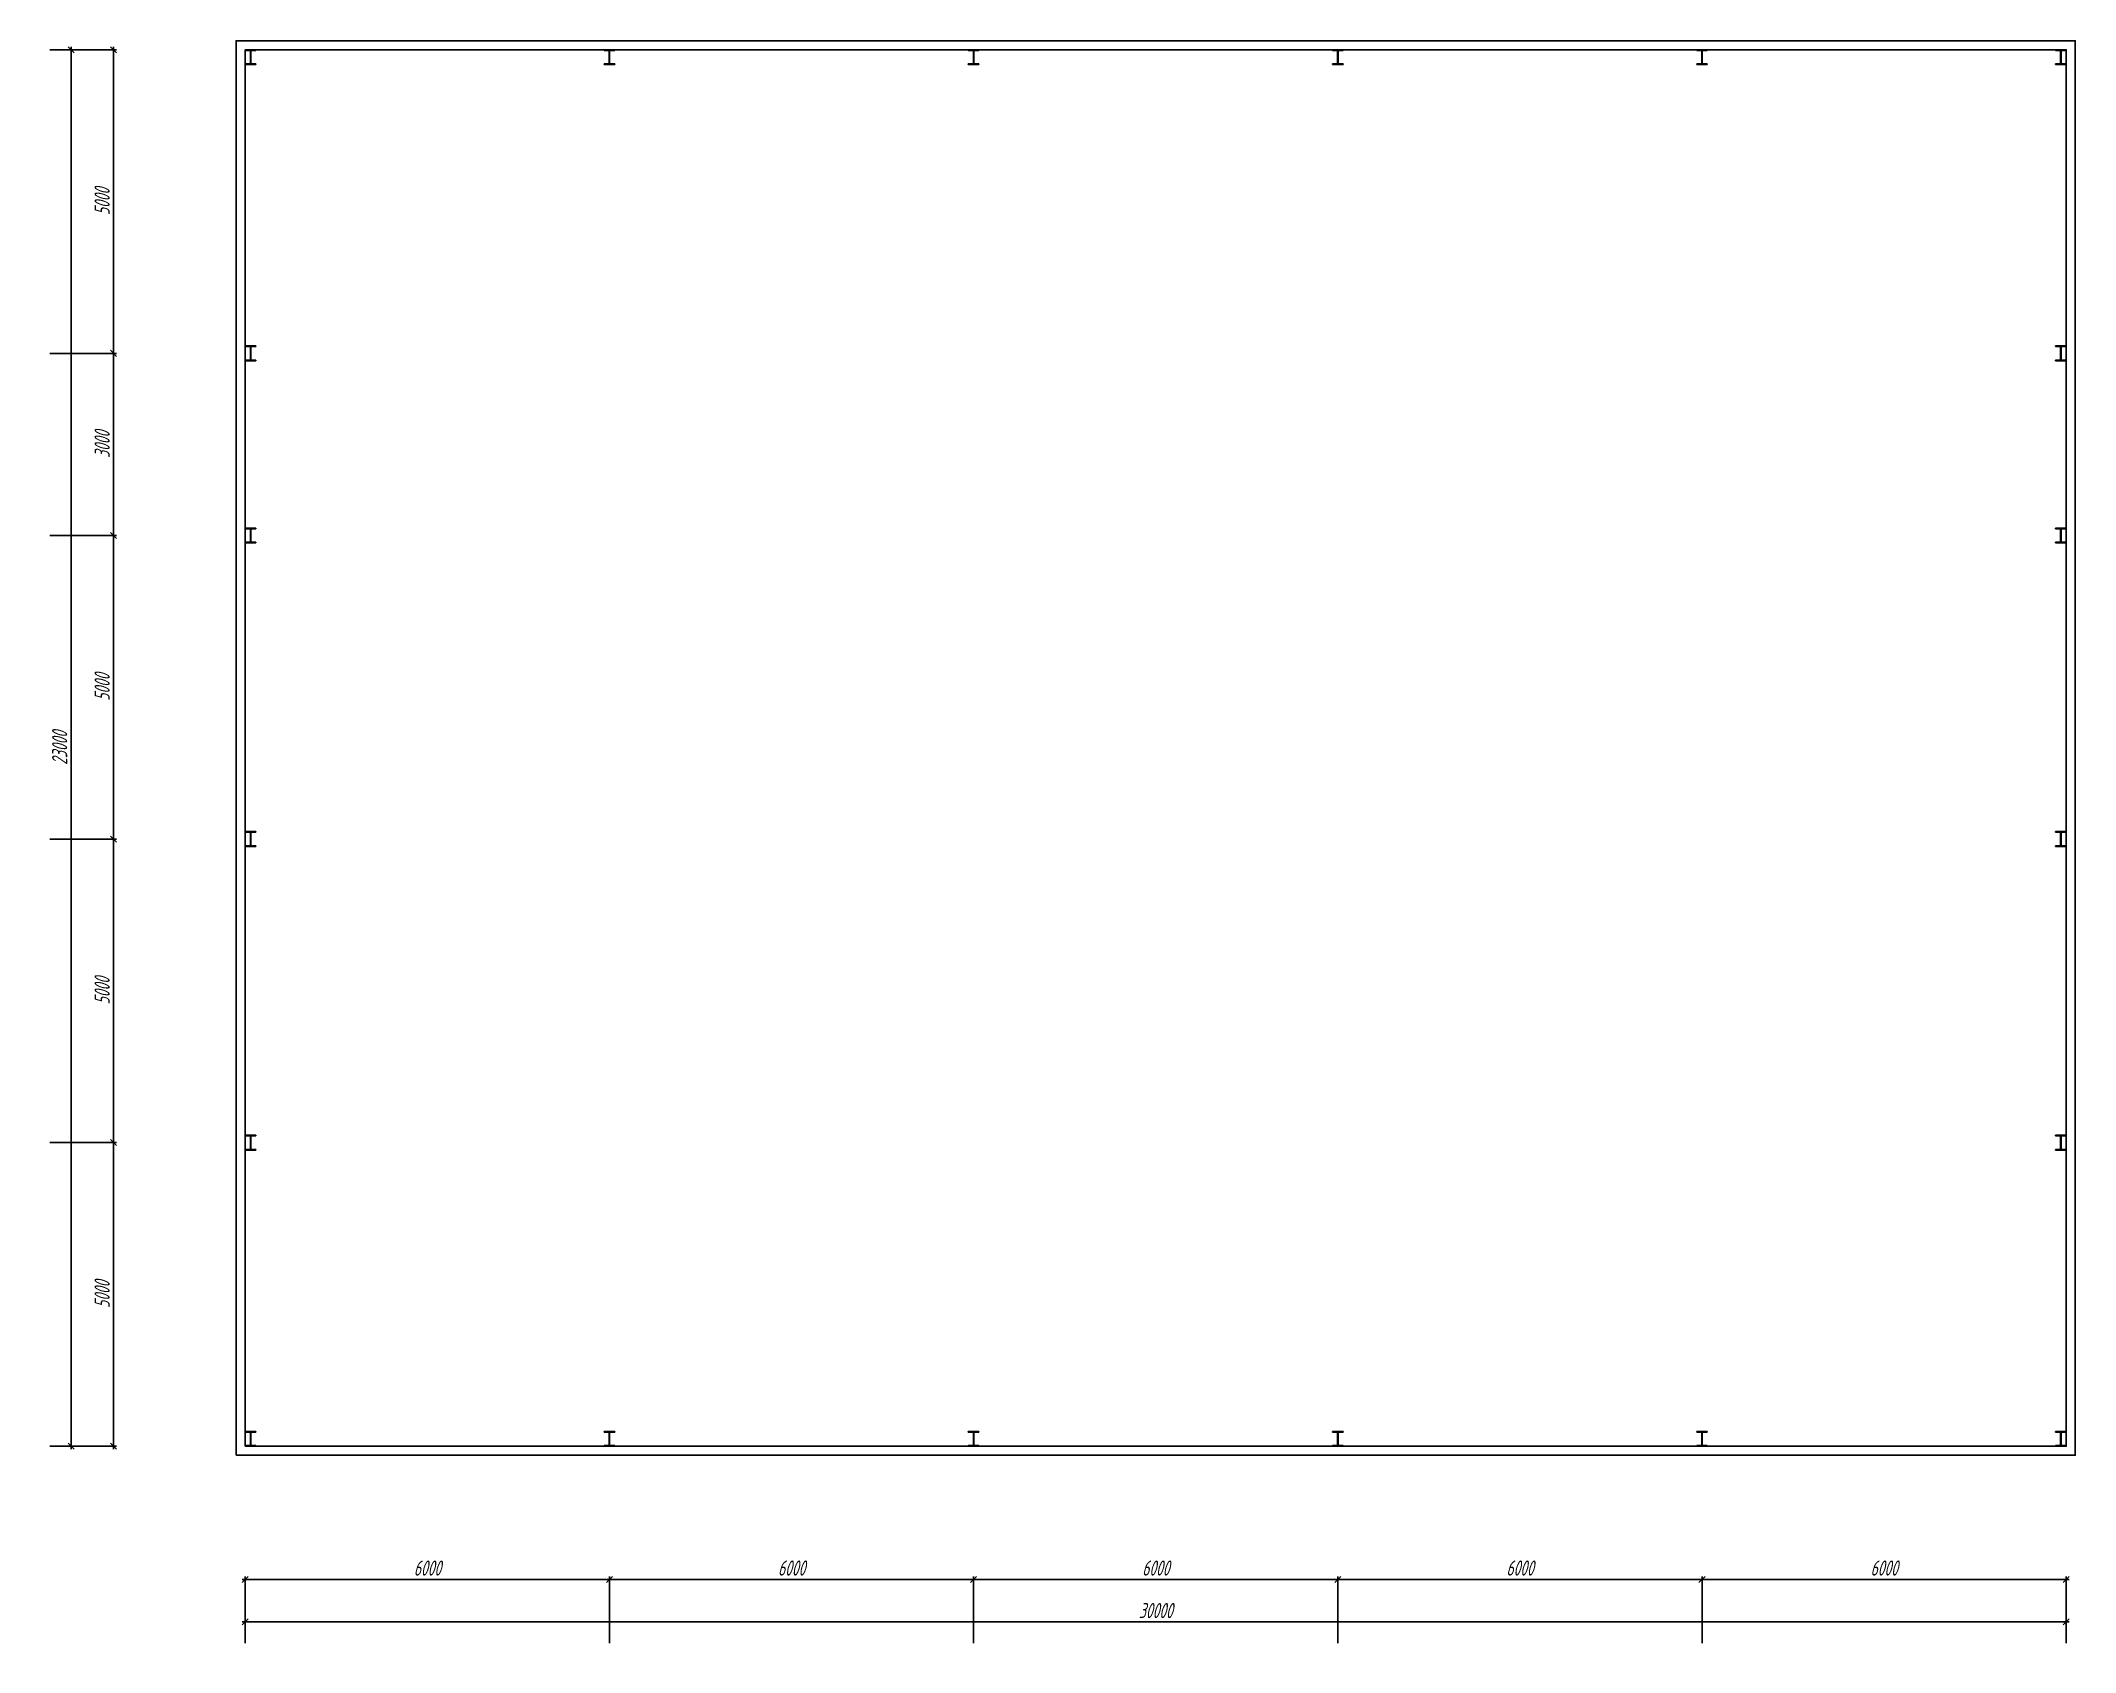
# Model space of a CAD drawing. Header units: millimetres. Extents: x -351329 to 406471, y -253833 to 111767.
# Drawn here: x -29738 to 3782, y -39212 to -12667 of the extents above; entities that cross this region are included whole.
import ezdxf

# ---------------------------------------------------------------- set-up
doc = ezdxf.new("R2010")
doc.units = ezdxf.units.MM
doc.linetypes.add('GOST2.303 5', pattern=[24, 20, -1.5, 1, -1.5])
doc.layers.add('03_Осевые', color=4, linetype='GOST2.303 5')
doc.layers.add('07_Непечатаемые', color=2, linetype='Continuous', plot=False)
for name, color, linetype, lineweight in [('_Оси', 90, 'Continuous', 13), ('_Сендвичи', 230, 'Continuous', 30), ('выноска', 7, 'Continuous', 13)]:
    doc.layers.add(name, color=color, linetype=linetype, lineweight=lineweight)
doc.styles.add('СПДС_размеры', font='spdswin.shx', dxfattribs={"width": 0.8, "oblique": 15})
doc.dimstyles.new('СПДС', dxfattribs={"dimtxt": 2.5, "dimasz": 1, "dimexe": 0.5, "dimexo": 1.5, "dimtad": 1, "dimdec": 0, "dimtxsty": 'СПДС_размеры', "dimblk": 'OBLIQUE', "dimcen": 2.5, "dimdle": 0.5, "dimadec": 8, "dimazin": 0, "dimtfac": 1, "dimtdec": 0, "dimtix": 1, "dimtmove": 0, "dimatfit": 3, "dimfxl": 1, "dimarcsym": 0})

msp = doc.modelspace()

# ---------------------------------------------------------------- blocks, each defined once
blk = doc.blocks.new('_Oblique')
at = {"layer": 'выноска', "color": 0, "lineweight": -2}
blk.add_line((-0.5, -0.5), (0.5, 0.5), dxfattribs=at)
blk = doc.blocks.new('*D217')
at = {"layer": '_Оси', "color": 0, "lineweight": -2, "transparency": 16777216}
for p, q in [((-26418, -38712), (3682, -38712)), ((-26368, -39062), (-26368, -38662)), ((3632, -39062), (3632, -38662))]:
    blk.add_line(p, q, dxfattribs=at)
at = {"layer": 'Defpoints', "color": 0, "transparency": 16777216}
for p in [(3632, -38712), (-26368, -39212), (3632, -39212)]:
    blk.add_point(p, dxfattribs=at)
at = {"layer": '_Оси', "color": 0, "lineweight": -2, "transparency": 16777216, "xscale": 100, "yscale": 100, "zscale": 100, "rotation": 180}
blk.add_blockref('_Oblique', (-26368, -38712), dxfattribs=at)
at = {"layer": '_Оси', "color": 0, "lineweight": -2, "transparency": 16777216, "xscale": 100, "yscale": 100, "zscale": 100}
blk.add_blockref('_Oblique', (3632, -38712), dxfattribs=at)
at = {"layer": '_Оси', "color": 0, "lineweight": 25, "transparency": 16777216, "insert": (-11368, -38524.5), "char_height": 250, "attachment_point": 5, "style": 'СПДС_размеры'}
blk.add_mtext('30000', dxfattribs=at)
blk = doc.blocks.new('*D219')
at = {"layer": '_Оси', "color": 0, "lineweight": -2, "transparency": 16777216}
for p, q in [((-26418, -38012), (-20318, -38012)), ((-26368, -39062), (-26368, -37962)), ((-20368, -39062), (-20368, -37962))]:
    blk.add_line(p, q, dxfattribs=at)
at = {"layer": 'Defpoints', "color": 0, "transparency": 16777216}
for p in [(-20368, -38012), (-26368, -39212), (-20368, -39212)]:
    blk.add_point(p, dxfattribs=at)
at = {"layer": '_Оси', "color": 0, "lineweight": -2, "transparency": 16777216, "xscale": 100, "yscale": 100, "zscale": 100, "rotation": 180}
blk.add_blockref('_Oblique', (-26368, -38012), dxfattribs=at)
at = {"layer": '_Оси', "color": 0, "lineweight": -2, "transparency": 16777216, "xscale": 100, "yscale": 100, "zscale": 100}
blk.add_blockref('_Oblique', (-20368, -38012), dxfattribs=at)
at = {"layer": '_Оси', "color": 0, "lineweight": 25, "transparency": 16777216, "insert": (-23368, -37824.5), "char_height": 250, "attachment_point": 5, "style": 'СПДС_размеры'}
blk.add_mtext('6000', dxfattribs=at)
blk = doc.blocks.new('*D221')
at = {"layer": '_Оси', "color": 0, "lineweight": -2, "transparency": 16777216}
for p, q in [((-20418, -38012), (-14318, -38012)), ((-20368, -39062), (-20368, -37962)), ((-14368, -39062), (-14368, -37962))]:
    blk.add_line(p, q, dxfattribs=at)
at = {"layer": 'Defpoints', "color": 0, "transparency": 16777216}
for p in [(-14368, -38012), (-20368, -39212), (-14368, -39212)]:
    blk.add_point(p, dxfattribs=at)
at = {"layer": '_Оси', "color": 0, "lineweight": -2, "transparency": 16777216, "xscale": 100, "yscale": 100, "zscale": 100, "rotation": 180}
blk.add_blockref('_Oblique', (-20368, -38012), dxfattribs=at)
at = {"layer": '_Оси', "color": 0, "lineweight": -2, "transparency": 16777216, "xscale": 100, "yscale": 100, "zscale": 100}
blk.add_blockref('_Oblique', (-14368, -38012), dxfattribs=at)
at = {"layer": '_Оси', "color": 0, "lineweight": 25, "transparency": 16777216, "insert": (-17368, -37824.5), "char_height": 250, "attachment_point": 5, "style": 'СПДС_размеры'}
blk.add_mtext('6000', dxfattribs=at)
blk = doc.blocks.new('*D223')
at = {"layer": '_Оси', "color": 0, "lineweight": -2, "transparency": 16777216}
for p, q in [((-14418, -38012), (-8318, -38012)), ((-14368, -39062), (-14368, -37962)), ((-8368, -39062), (-8368, -37962))]:
    blk.add_line(p, q, dxfattribs=at)
at = {"layer": 'Defpoints', "color": 0, "transparency": 16777216}
for p in [(-8368, -38012), (-14368, -39212), (-8368, -39212)]:
    blk.add_point(p, dxfattribs=at)
at = {"layer": '_Оси', "color": 0, "lineweight": -2, "transparency": 16777216, "xscale": 100, "yscale": 100, "zscale": 100, "rotation": 180}
blk.add_blockref('_Oblique', (-14368, -38012), dxfattribs=at)
at = {"layer": '_Оси', "color": 0, "lineweight": -2, "transparency": 16777216, "xscale": 100, "yscale": 100, "zscale": 100}
blk.add_blockref('_Oblique', (-8368, -38012), dxfattribs=at)
at = {"layer": '_Оси', "color": 0, "lineweight": 25, "transparency": 16777216, "insert": (-11368, -37824.5), "char_height": 250, "attachment_point": 5, "style": 'СПДС_размеры'}
blk.add_mtext('6000', dxfattribs=at)
blk = doc.blocks.new('*D225')
at = {"layer": '_Оси', "color": 0, "lineweight": -2, "transparency": 16777216}
for p, q in [((-8418, -38012), (-2318, -38012)), ((-8368, -39062), (-8368, -37962)), ((-2368, -39062), (-2368, -37962))]:
    blk.add_line(p, q, dxfattribs=at)
at = {"layer": 'Defpoints', "color": 0, "transparency": 16777216}
for p in [(-2368, -38012), (-8368, -39212), (-2368, -39212)]:
    blk.add_point(p, dxfattribs=at)
at = {"layer": '_Оси', "color": 0, "lineweight": -2, "transparency": 16777216, "xscale": 100, "yscale": 100, "zscale": 100, "rotation": 180}
blk.add_blockref('_Oblique', (-8368, -38012), dxfattribs=at)
at = {"layer": '_Оси', "color": 0, "lineweight": -2, "transparency": 16777216, "xscale": 100, "yscale": 100, "zscale": 100}
blk.add_blockref('_Oblique', (-2368, -38012), dxfattribs=at)
at = {"layer": '_Оси', "color": 0, "lineweight": 25, "transparency": 16777216, "insert": (-5368, -37824.5), "char_height": 250, "attachment_point": 5, "style": 'СПДС_размеры'}
blk.add_mtext('6000', dxfattribs=at)
blk = doc.blocks.new('*D227')
at = {"layer": '_Оси', "color": 0, "lineweight": -2, "transparency": 16777216}
for p, q in [((-2418, -38012), (3682, -38012)), ((-2368, -39062), (-2368, -37962)), ((3632, -39062), (3632, -37962))]:
    blk.add_line(p, q, dxfattribs=at)
at = {"layer": 'Defpoints', "color": 0, "transparency": 16777216}
for p in [(3632, -38012), (-2368, -39212), (3632, -39212)]:
    blk.add_point(p, dxfattribs=at)
at = {"layer": '_Оси', "color": 0, "lineweight": -2, "transparency": 16777216, "xscale": 100, "yscale": 100, "zscale": 100, "rotation": 180}
blk.add_blockref('_Oblique', (-2368, -38012), dxfattribs=at)
at = {"layer": '_Оси', "color": 0, "lineweight": -2, "transparency": 16777216, "xscale": 100, "yscale": 100, "zscale": 100}
blk.add_blockref('_Oblique', (3632, -38012), dxfattribs=at)
at = {"layer": '_Оси', "color": 0, "lineweight": 25, "transparency": 16777216, "insert": (632, -37824.5), "char_height": 250, "attachment_point": 5, "style": 'СПДС_размеры'}
blk.add_mtext('6000', dxfattribs=at)
blk = doc.blocks.new('*D228')
at = {"layer": '_Оси', "color": 0, "lineweight": -2, "transparency": 16777216}
for p, q in [((-29588, -12817), (-29188, -12817)), ((-29238, -35867), (-29238, -12767)), ((-29588, -35817), (-29188, -35817))]:
    blk.add_line(p, q, dxfattribs=at)
at = {"layer": 'Defpoints', "color": 0, "transparency": 16777216}
for p in [(-29738, -12817), (-29238, -12817), (-29738, -35817)]:
    blk.add_point(p, dxfattribs=at)
at = {"layer": '_Оси', "color": 0, "lineweight": -2, "transparency": 16777216, "xscale": 100, "yscale": 100, "zscale": 100}
for p, rotation in [((-29238, -12817), 90), ((-29238, -35817), 270)]:
    blk.add_blockref('_Oblique', p, dxfattribs=dict(at, rotation=rotation))
at = {"layer": '_Оси', "color": 0, "lineweight": 25, "transparency": 16777216, "insert": (-29425.5, -24317), "char_height": 250, "attachment_point": 5, "rotation": 90, "style": 'СПДС_размеры'}
blk.add_mtext('23000', dxfattribs=at)
blk = doc.blocks.new('*D232')
at = {"layer": '_Оси', "color": 0, "lineweight": -2, "transparency": 16777216}
for p, q in [((-29588, -30817), (-28488, -30817)), ((-28538, -35867), (-28538, -30767)), ((-29588, -35817), (-28488, -35817))]:
    blk.add_line(p, q, dxfattribs=at)
at = {"layer": 'Defpoints', "color": 0, "transparency": 16777216}
for p in [(-29738, -30817), (-28538, -30817), (-29738, -35817)]:
    blk.add_point(p, dxfattribs=at)
at = {"layer": '_Оси', "color": 0, "lineweight": -2, "transparency": 16777216, "xscale": 100, "yscale": 100, "zscale": 100}
for p, rotation in [((-28538, -30817), 90), ((-28538, -35817), 270)]:
    blk.add_blockref('_Oblique', p, dxfattribs=dict(at, rotation=rotation))
at = {"layer": '_Оси', "color": 0, "lineweight": 25, "transparency": 16777216, "insert": (-28725.5, -33317), "char_height": 250, "attachment_point": 5, "rotation": 90, "style": 'СПДС_размеры'}
blk.add_mtext('5000', dxfattribs=at)
blk = doc.blocks.new('*D234')
at = {"layer": '_Оси', "color": 0, "lineweight": -2, "transparency": 16777216}
for p, q in [((-28538, -30867), (-28538, -25767)), ((-29588, -25817), (-28488, -25817)), ((-29588, -30817), (-28488, -30817))]:
    blk.add_line(p, q, dxfattribs=at)
at = {"layer": 'Defpoints', "color": 0, "transparency": 16777216}
for p in [(-29738, -25817), (-28538, -25817), (-29738, -30817)]:
    blk.add_point(p, dxfattribs=at)
at = {"layer": '_Оси', "color": 0, "lineweight": -2, "transparency": 16777216, "xscale": 100, "yscale": 100, "zscale": 100}
for p, rotation in [((-28538, -25817), 90), ((-28538, -30817), 270)]:
    blk.add_blockref('_Oblique', p, dxfattribs=dict(at, rotation=rotation))
at = {"layer": '_Оси', "color": 0, "lineweight": 25, "transparency": 16777216, "insert": (-28725.5, -28317), "char_height": 250, "attachment_point": 5, "rotation": 90, "style": 'СПДС_размеры'}
blk.add_mtext('5000', dxfattribs=at)
blk = doc.blocks.new('*D236')
at = {"layer": '_Оси', "color": 0, "lineweight": -2, "transparency": 16777216}
for p, q in [((-28538, -25867), (-28538, -20767)), ((-29588, -20817), (-28488, -20817)), ((-29588, -25817), (-28488, -25817))]:
    blk.add_line(p, q, dxfattribs=at)
at = {"layer": 'Defpoints', "color": 0, "transparency": 16777216}
for p in [(-29738, -20817), (-28538, -20817), (-29738, -25817)]:
    blk.add_point(p, dxfattribs=at)
at = {"layer": '_Оси', "color": 0, "lineweight": -2, "transparency": 16777216, "xscale": 100, "yscale": 100, "zscale": 100}
for p, rotation in [((-28538, -20817), 90), ((-28538, -25817), 270)]:
    blk.add_blockref('_Oblique', p, dxfattribs=dict(at, rotation=rotation))
at = {"layer": '_Оси', "color": 0, "lineweight": 25, "transparency": 16777216, "insert": (-28725.5, -23317), "char_height": 250, "attachment_point": 5, "rotation": 90, "style": 'СПДС_размеры'}
blk.add_mtext('5000', dxfattribs=at)
blk = doc.blocks.new('*D240')
at = {"layer": '_Оси', "color": 0, "lineweight": -2, "transparency": 16777216}
for p, q in [((-29588, -17817), (-28488, -17817)), ((-28538, -20867), (-28538, -17767)), ((-29588, -20817), (-28488, -20817))]:
    blk.add_line(p, q, dxfattribs=at)
at = {"layer": 'Defpoints', "color": 0, "transparency": 16777216}
for p in [(-29738, -17817), (-28538, -17817), (-29738, -20817)]:
    blk.add_point(p, dxfattribs=at)
at = {"layer": '_Оси', "color": 0, "lineweight": -2, "transparency": 16777216, "xscale": 100, "yscale": 100, "zscale": 100}
for p, rotation in [((-28538, -17817), 90), ((-28538, -20817), 270)]:
    blk.add_blockref('_Oblique', p, dxfattribs=dict(at, rotation=rotation))
at = {"layer": '_Оси', "color": 0, "lineweight": 25, "transparency": 16777216, "insert": (-28725.5, -19317), "char_height": 250, "attachment_point": 5, "rotation": 90, "style": 'СПДС_размеры'}
blk.add_mtext('3000', dxfattribs=at)
blk = doc.blocks.new('*D242')
at = {"layer": '_Оси', "color": 0, "lineweight": -2, "transparency": 16777216}
for p, q in [((-29588, -12817), (-28488, -12817)), ((-28538, -17867), (-28538, -12767)), ((-29588, -17817), (-28488, -17817))]:
    blk.add_line(p, q, dxfattribs=at)
at = {"layer": 'Defpoints', "color": 0, "transparency": 16777216}
for p in [(-29738, -12817), (-28538, -12817), (-29738, -17817)]:
    blk.add_point(p, dxfattribs=at)
at = {"layer": '_Оси', "color": 0, "lineweight": -2, "transparency": 16777216, "xscale": 100, "yscale": 100, "zscale": 100}
for p, rotation in [((-28538, -12817), 90), ((-28538, -17817), 270)]:
    blk.add_blockref('_Oblique', p, dxfattribs=dict(at, rotation=rotation))
at = {"layer": '_Оси', "color": 0, "lineweight": 25, "transparency": 16777216, "insert": (-28725.5, -15317), "char_height": 250, "attachment_point": 5, "rotation": 90, "style": 'СПДС_размеры'}
blk.add_mtext('5000', dxfattribs=at)
blk = doc.blocks.new('*U192')
for p, q in [((-87.5, 244), (87.5, 244)), ((-87.5, 233), (-87.5, 244)), ((-87.5, 233), (-19.5, 233)), ((-87.5, 11), (-19.5, 11)), ((-87.5, 0), (-87.5, 11)), ((-87.5, 0), (87.5, 0)), ((-3.5, 27), (-3.5, 217)), ((3.5, 27), (3.5, 217)), ((19.5, 233), (87.5, 233)), ((19.5, 11), (87.5, 11)), ((87.5, 233), (87.5, 244)), ((87.5, 0), (87.5, 11))]:
    blk.add_line(p, q)
for centre, start, end in [((-19.5, 217), 0, 90), ((-19.5, 27), 270, 360), ((19.5, 217), 90, 180), ((19.5, 27), 180, 270)]:
    blk.add_arc(centre, 16, start, end)
at = {"layer": '03_Осевые'}
for p, q in [((-3.5, 122), (3.5, 122)), ((0, 0), (0, 244))]:
    blk.add_line(p, q, dxfattribs=at)
at = {"layer": '07_Непечатаемые'}
for p, q in [((-50, 0), (-50, 11)), ((-2.75, 184), (2.75, 184)), ((-2.75, 60), (2.75, 60)), ((50, 0), (50, 11))]:
    blk.add_line(p, q, dxfattribs=at)

# ---------------------------------------------------------------- dimensions: what is measured, and where the dimension line sits
at = {"layer": '_Оси', "lineweight": 25}
for base, p1, p2, picture, middle in [((-29238, -12817), (-29738, -35817), (-29738, -12817), '*D228', (-29425.5, -24317)), ((-28538, -12817), (-29738, -17817), (-29738, -12817), '*D242', (-28725.5, -15317)), ((-28538, -17817), (-29738, -20817), (-29738, -17817), '*D240', (-28725.5, -19317)), ((-28538, -20817), (-29738, -25817), (-29738, -20817), '*D236', (-28725.5, -23317)), ((-28538, -25817), (-29738, -30817), (-29738, -25817), '*D234', (-28725.5, -28317)), ((-28538, -30817), (-29738, -35817), (-29738, -30817), '*D232', (-28725.5, -33317))]:
    dim = msp.add_linear_dim(base=base, p1=p1, p2=p2, angle=270, dimstyle='СПДС', override={"dimscale": 100}, dxfattribs=at)
    dim.commit()
    dim.dimension.update_dxf_attribs({"geometry": picture, "text_midpoint": middle})
for base, p1, p2, picture, middle in [((-20368, -38012), (-26368, -39212), (-20368, -39212), '*D219', (-23368, -37824.5)), ((-14368, -38012), (-20368, -39212), (-14368, -39212), '*D221', (-17368, -37824.5)), ((-8368, -38012), (-14368, -39212), (-8368, -39212), '*D223', (-11368, -37824.5)), ((-2368, -38012), (-8368, -39212), (-2368, -39212), '*D225', (-5368, -37824.5)), ((3632, -38012), (-2368, -39212), (3632, -39212), '*D227', (632, -37824.5)), ((3632, -38712), (-26368, -39212), (3632, -39212), '*D217', (-11368, -38524.5))]:
    dim = msp.add_linear_dim(base=base, p1=p1, p2=p2, dimstyle='СПДС', override={"dimscale": 100}, dxfattribs=at)
    dim.commit()
    dim.dimension.update_dxf_attribs({"geometry": picture, "text_midpoint": middle})

# ---------------------------------------------------------------- linework, layer by layer
at = {"layer": '_Сендвичи', "ltscale": 100}
for points in [[(-26518, -35967), (3782, -35967), (3782, -12667), (-26518, -12667)], [(-26368, -35817), (3632, -35817), (3632, -12817), (-26368, -12817)]]:
    msp.add_lwpolyline(points, close=True, dxfattribs=at)

# ---------------------------------------------------------------- block references
at = {"xscale": -1, "rotation": 180}
for p in [(-26280, -12817), (-20368, -12817), (-14368, -12817), (-8368, -12817), (-2368, -12817)]:
    msp.add_blockref('*U192', p, dxfattribs=at)
at = {"rotation": 180}
msp.add_blockref('*U192', (3544, -12817), dxfattribs=at)
for p in [(-26280, -17939), (-26280, -20939), (-26280, -25939), (-26280, -30939), (-26280, -35817), (-20368, -35817), (-14368, -35817), (-8368, -35817), (-2368, -35817)]:
    msp.add_blockref('*U192', p)
at = {"xscale": -1}
for p in [(3544, -17939), (3544, -20939), (3544, -25939), (3544, -30939), (3544, -35817)]:
    msp.add_blockref('*U192', p, dxfattribs=at)

msp.set_redraw_order([(e.dxf.handle, doc.entitydb.next_handle()) for e in msp.query("TEXT MTEXT ATTDEF DIMENSION ARC_DIMENSION")])  # texts and dimensions are drawn at this point

doc.saveas('drawing.dxf')
